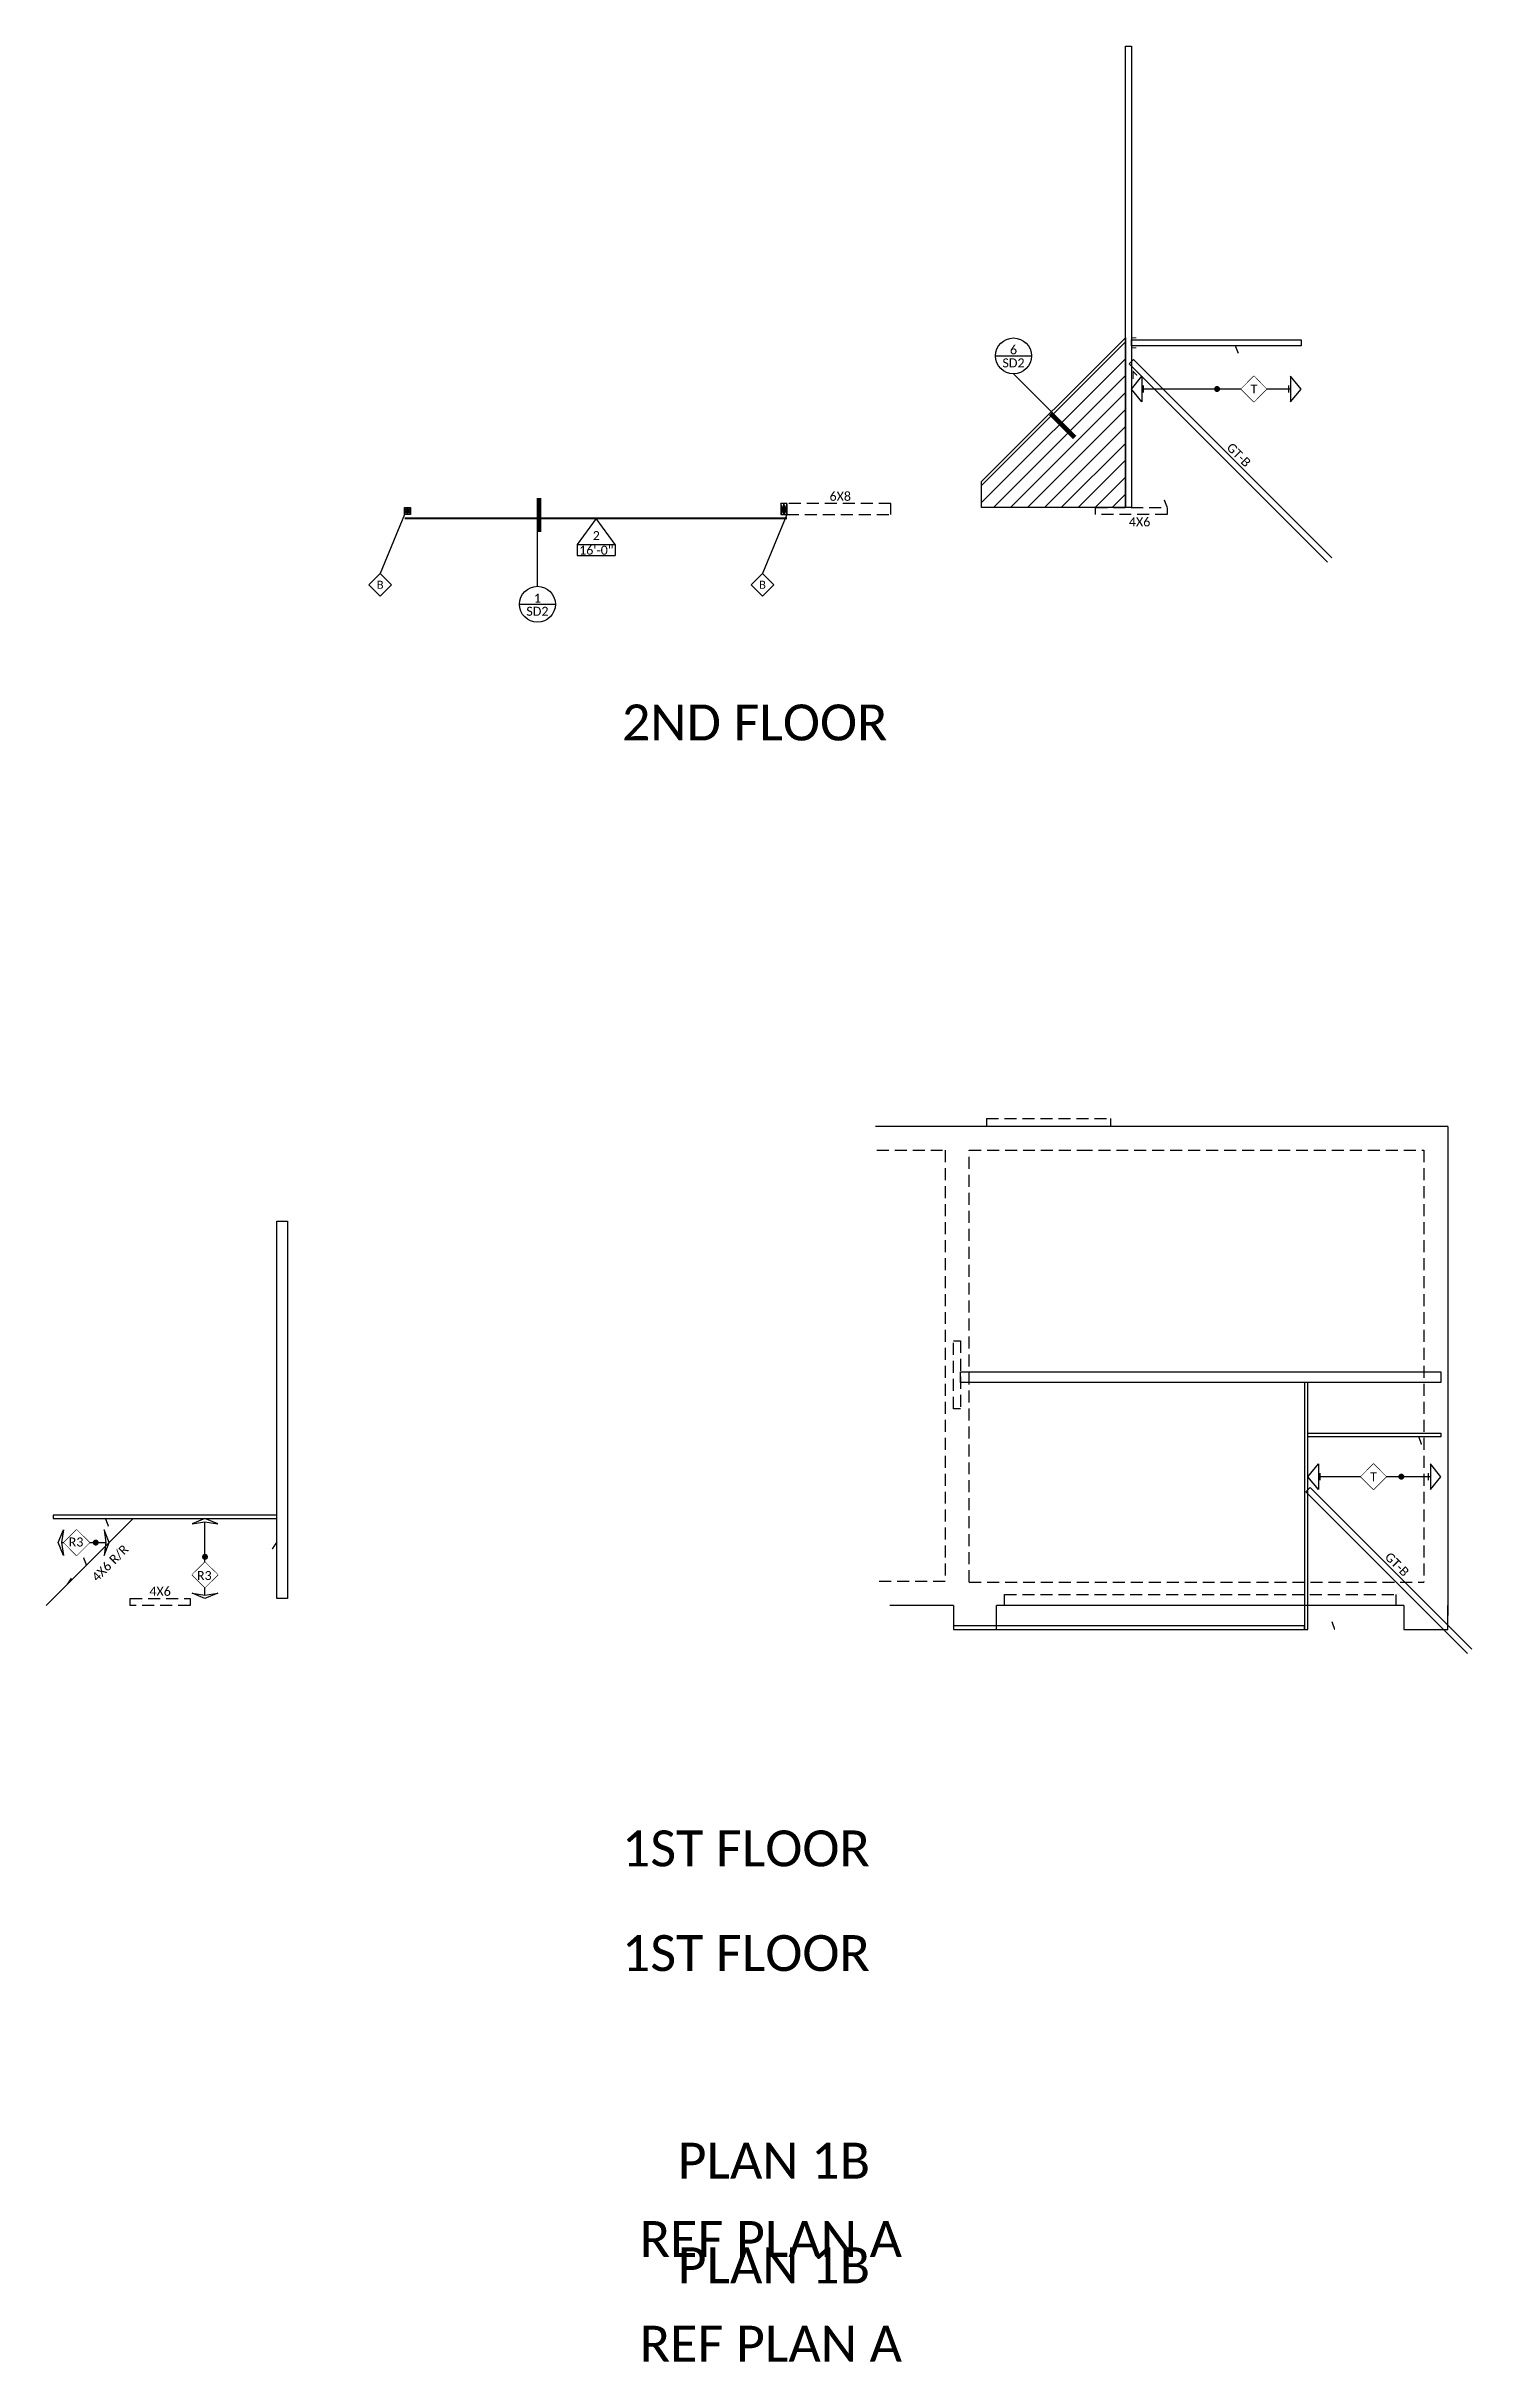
# Model space of a CAD drawing. Header units: inches. Extents: x -4772 to 8114, y -459 to 2752.
# Drawn here: x 4480 to 5194, y 1531 to 2690 of the extents above; entities that cross this region are included whole.
import ezdxf
from ezdxf.enums import TextEntityAlignment as Align

# ---------------------------------------------------------------- set-up
doc = ezdxf.new("R2010")
doc.units = ezdxf.units.IN
doc.header["$LTSCALE"] = 24
doc.header["$MEASUREMENT"] = 0
doc.set_wipeout_variables(frame=1)
doc.linetypes.add('DASHED', pattern=[0.75, 0.5, -0.25])
doc.linetypes.add('DASHED2', pattern=[0.375, 0.25, -0.125])
for name, color, linetype in [('FNDN_FTNG', 4, 'DASHED2'), ('FNDN_SLAB', 6, 'Continuous'), ('FNDN_TEXT', 2, 'Continuous'), ('FRAME_BEAM', 5, 'Continuous'), ('FRAME_CALIF', 8, 'Continuous'), ('FRAME_DROP', 5, 'DASHED'), ('FRAME_HDR', 70, 'Continuous'), ('FRAME_POST', 4, 'Continuous'), ('FRAME_SWALL', 3, 'SWALL'), ('FRAME_SWTXT', 2, 'Continuous'), ('FRAME_TEXT', 2, 'Continuous')]:
    doc.layers.add(name, color=color, linetype=linetype)
doc.styles.add('ARC-TEXT', font='CALIBRI.TTF', dxfattribs={"height": 4.5})
doc.linetypes.add('SWALL', pattern='A,0.25,0.25,["//",ARC-TEXT,S=0.015,R=0,X=0.01,Y=0.01],0.25', length=0.75)

msp = doc.modelspace()

# ---------------------------------------------------------------- texts
at = {"layer": 'FNDN_TEXT', "style": 'ARC-TEXT'}
for s, p in [('1ST FLOOR', (4767.85061, 1726.19086)), ('PLAN 1B', (4795.68307, 1569.76343)), ('REF PLAN A', (4776.76671, 1530.5149))]:
    msp.add_text(s, height=18, dxfattribs=at).set_placement(p)
at = {"layer": 'FRAME_TEXT', "style": 'ARC-TEXT'}
for s, rotation, p in [('GT-B', 315, (5074.32409, 2483.11357)), ('GT-B', 315, (5153.56456, 1927.37309)), ('4X6', 360, (4536.5039, 1912.81243))]:
    msp.add_text(s, height=4.5, rotation=rotation, dxfattribs=at).set_placement(p, align=Align.BOTTOM_CENTER)
for s, p in [(' 6X8', (4876.41733, 2461.31243)), ('4X6', (5027.15367, 2448.49619))]:
    msp.add_text(s, height=4.5, dxfattribs=at).set_placement(p, align=Align.BOTTOM_CENTER)
for s, p in [('2ND FLOOR', (4767.85061, 2342.60796)), ('1ST FLOOR', (4767.85061, 1778.62925)), ('PLAN 1B', (4795.68307, 1622.20181)), ('REF PLAN A', (4776.76671, 1582.95328))]:
    msp.add_text(s, height=18, dxfattribs=at).set_placement(p)

# ---------------------------------------------------------------- blocks, each defined once
blk = doc.blocks.new('*U218')
at = {"color": 1}
blk.add_lwpolyline([(2.3, 3.4, 0.687, 0.687, 0), (0, 0, 0, 0, 0), (105.2, 21.4, 0.687, 0.687, 0), (102.9, 18, 0.687, 0.687, 0)], format="xyseb", dxfattribs=at)
blk = doc.blocks.new('*U135')
at = {"color": 1}
blk.add_lwpolyline([(-1.4, 3.9, 0.688, 0.688, 0), (0, 0, 0, 0, 0), (42.1, 96.5, 0.688, 0.688, 0), (43.5, 92.6, 0.688, 0.688, 0)], format="xyseb", dxfattribs=at)
blk = doc.blocks.new('*U136')
for p, q in [((6.1, -1.7), (6.1, 1.7)), ((60.4, -1.7), (60.4, 1.7)), ((61.3, 0), (5.2, 0))]:
    blk.add_line(p, q)
for points in [[(5.2, -6.4), (0, 0), (5.2, 6.4)], [(26.4, 0), (32.8, -6.4), (39.2, 0), (32.8, 6.4)], [(61.3, -6.4), (66.5, 0), (61.3, 6.4)]]:
    blk.add_lwpolyline(points, close=True)
at = {"color": 1, "const_width": 1.5}
blk.add_lwpolyline([(47.5, 0, 1), (46, 0, 1)], format="xyb", close=True, dxfattribs=at)
at = {"style": 'ARC-TEXT', "width": 1.00018}
blk.add_attdef('FRM', text='', height=4.5, dxfattribs=at).set_placement((32.8, 0), align=Align.MIDDLE_CENTER)
blk.add_wipeout([(39.2, 0), (32.8, 6.4), (26.4, 0), (32.8, -6.4)])
blk = doc.blocks.new('*U150')
at = {"color": 1}
blk.add_lwpolyline([(-1.5, 3.8, 0.687, 0.687, 0), (0, 0, 0, 0, 0), (34.1, 81, 0.687, 0.687, 0), (35.6, 77.2, 0.687, 0.687, 0)], format="xyseb", dxfattribs=at)
blk = doc.blocks.new('*U151')
for p, q in [((6.1, -1.7), (6.1, 1.7)), ((78.9, -1.7), (78.9, 1.7)), ((79.8, 0), (5.2, 0))]:
    blk.add_line(p, q)
for points in [[(5.2, -6.4), (0, 0), (5.2, 6.4)], [(55, 0), (61.4, -6.4), (67.7, 0), (61.4, 6.4)], [(79.8, -6.4), (85, 0), (79.8, 6.4)]]:
    blk.add_lwpolyline(points, close=True)
at = {"color": 1, "const_width": 1.5}
blk.add_lwpolyline([(43.7, 0, 1), (42.2, 0, 1)], format="xyb", close=True, dxfattribs=at)
at = {"style": 'ARC-TEXT', "width": 1.00018}
blk.add_attdef('FRM', text='', height=4.5, dxfattribs=at).set_placement((61.4, 0), align=Align.MIDDLE_CENTER)
blk.add_wipeout([(67.7, 0), (61.4, 6.4), (55, 0), (61.4, -6.4)])
blk = doc.blocks.new('TEC_DET')
blk.add_line((-9, 0), (9, 0))
blk.add_circle((0, 0), 9)
at = {"style": 'ARC-TEXT'}
for tag, p in [('NUM', (0, 3.1)), ('SHT', (0, -3.5))]:
    blk.add_attdef(tag, text='', height=4.5, dxfattribs=at).set_placement(p, align=Align.MIDDLE_CENTER)
blk = doc.blocks.new('*U145')
blk.add_line((36, 0), (-8.2, 0))
at = {"const_width": 2}
blk.add_lwpolyline([(8.8, 1), (-8.2, 1)], dxfattribs=at)
blk = doc.blocks.new('*U217')
blk.add_line((38.4, 0), (1.6, 0))
for points in [[(2.6, 6.4), (2.6, 6.4), (0, 0), (2.6, -6.4), (2.6, -6.4), (1.6, 0), (2.6, 6.4)], [(21.8, 0), (28.1, -6.4), (34.5, 0), (28.1, 6.4)]]:
    blk.add_lwpolyline(points, close=True)
at = {"style": 'ARC-TEXT', "width": 1.00018}
blk.add_attdef('FRM', text='', height=4.5, rotation=180, dxfattribs=at).set_placement((28.5, -0.3), align=Align.MIDDLE_CENTER)
blk.add_wipeout([(34.5, 0), (28.1, 6.4), (21.8, 0), (28.1, -6.4)])
at = {"color": 1, "const_width": 1.5}
blk.add_lwpolyline([(19.9, 0, 1), (18.4, 0, 1)], format="xyb", close=True, dxfattribs=at)
blk.add_lwpolyline([(37.4, 6.4), (37.4, 6.4), (40, 0), (37.4, -6.4), (37.4, -6.4), (38.4, 0), (37.4, 6.4)], close=True)
blk = doc.blocks.new('*U219')
blk.add_line((23.9, 0), (1.6, 0))
for points in [[(2.6, 6.4), (2.6, 6.4), (0, 0), (2.6, -6.4), (2.6, -6.4), (1.6, 0), (2.6, 6.4)], [(9.9, 0), (16.3, -6.4), (22.7, 0), (16.3, 6.4)]]:
    blk.add_lwpolyline(points, close=True)
at = {"style": 'ARC-TEXT', "width": 1.00018}
blk.add_attdef('FRM', text='', height=4.5, rotation=180, dxfattribs=at).set_placement((16.6, -0.3), align=Align.MIDDLE_CENTER)
blk.add_wipeout([(22.7, 0), (16.3, 6.4), (9.9, 0), (16.3, -6.4)])
at = {"color": 1, "const_width": 1.5}
blk.add_lwpolyline([(7.5, 0, 1), (6, 0, 1)], format="xyb", close=True, dxfattribs=at)
blk.add_lwpolyline([(22.9, 6.4), (22.9, 6.4), (25.5, 0), (22.9, -6.4), (22.9, -6.4), (23.9, 0), (22.9, 6.4)], close=True)
blk = doc.blocks.new('*U221')
at = {"color": 1}
blk.add_lwpolyline([(-1.5, 3.8, 0.688, 0.688, 0), (0, 0, 0, 0, 0), (9.5, 23.4, 0.688, 0.688, 0), (11, 19.5, 0.688, 0.688, 0)], format="xyseb", dxfattribs=at)
blk = doc.blocks.new('*U172')
for p, q in [((-1.5, 5.5), (-3, 5.5)), ((-3, 5.5), (-3, 0)), ((-3, 0), (-1.5, 0)), ((0, 5.5), (-1.5, 5.5)), ((-1.5, 0), (-1.5, 5.5)), ((-1.5, 5.5), (-1.5, 0)), ((-1.5, 0), (0, 0)), ((0, 0), (0, 5.5))]:
    blk.add_line(p, q)
at = {"color": 1}
for p, q in [((-1.5, 0), (-3, 5.5)), ((-1.5, 5.5), (-3, 0)), ((0, 0), (-1.5, 5.5)), ((0, 5.5), (-1.5, 0))]:
    blk.add_line(p, q, dxfattribs=at)
blk = doc.blocks.new('*U115')
for p, q in [((13, 9.5), (18.6, 9.5)), ((18.6, -9.5), (18.6, 9.5)), ((13, -9.5), (18.6, -9.5))]:
    blk.add_line(p, q)
at = {"flags": 128}
blk.add_lwpolyline([(13, -9.5), (13, 9.5), (0, 0)], close=True, dxfattribs=at)
at = {"style": 'ARC-TEXT'}
for tag, p in [('NUM', (8.6, 0)), ('LENGTH', (15.9, 0)), ('REF', (21.8, 0))]:
    blk.add_attdef(tag, text='', height=4.5, rotation=90, dxfattribs=at).set_placement(p, align=Align.MIDDLE_CENTER)
blk = doc.blocks.new('TEC_HD_R')
blk.add_lwpolyline([(0, -5.7), (5.7, 0), (0, 5.7), (-5.7, 0), (0, -5.7)])
at = {"style": 'ARC-TEXT'}
blk.add_attdef('HD', text='', height=4, dxfattribs=at).set_placement((0, 0), align=Align.MIDDLE_CENTER)
blk = doc.blocks.new('*U113')
for p, q in [((0, 3.5), (1.5, 3.5)), ((0, 0), (0, 3.5)), ((1.5, 0), (0, 0)), ((1.5, 3.5), (3, 3.5)), ((1.5, 0), (1.5, 3.5)), ((1.5, 3.5), (1.5, 0)), ((3, 0), (1.5, 0)), ((3, 3.5), (3, 0))]:
    blk.add_line(p, q)
at = {"color": 1}
for p, q in [((0, 0), (1.5, 3.5)), ((0, 3.5), (1.5, 0)), ((1.5, 0), (3, 3.5)), ((1.5, 3.5), (3, 0))]:
    blk.add_line(p, q, dxfattribs=at)

# ---------------------------------------------------------------- hatches: boundary and pattern name
at = {"layer": 'FRAME_CALIF'}
h = msp.add_hatch(dxfattribs=at)
h.set_pattern_fill('ANSI31', color=256, scale=48, style=2)
h.paths.add_polyline_path([(5020.02296, 2459.31243), (4948.0039, 2459.31243), (4948.0039, 2472.31243), (5020.02296, 2544.33149)])

# ---------------------------------------------------------------- linework, layer by layer
at = {"layer": 'FNDN_FTNG'}
for p, q in [((4950.5039, 2153.31243), (5012.5039, 2153.31243)), ((4950.5039, 2153.31243), (4950.5039, 2149.31243)), ((5012.5039, 2153.31243), (5012.5039, 2149.31243)), ((4895.49653, 2137.31243), (4929.7539, 2137.31243)), ((4929.7539, 2137.31243), (4929.7539, 1921.31243)), ((4941.7539, 2137.31243), (4997.5039, 2137.31243)), ((4941.7539, 1921.00795), (4941.7539, 2137.31243)), ((4997.5039, 2137.31243), (5169.5039, 2137.31243)), ((4929.7539, 1921.31243), (4895.49653, 1921.31243)), ((4941.7539, 1921.00795), (5169.5039, 1921.00795)), ((5181.5039, 1909.31243), (5181.5039, 1904.31243))]:
    msp.add_line(p, q, dxfattribs=at)
at = {"layer": 'FNDN_SLAB'}
for p, q in [((5181.5039, 2149.31243), (4894.83093, 2149.31243)), ((4934.0039, 1909.31243), (4902.0039, 1909.31243)), ((5159.5039, 1909.31243), (4955.5039, 1909.31243))]:
    msp.add_line(p, q, dxfattribs=at)
for points in [[(4934.0039, 1909.31243), (4934.0039, 1897.31243), (4955.5039, 1897.31243), (4955.5039, 1909.31243)], [(5159.5039, 1909.31243), (5159.5039, 1897.31243), (5181.5039, 1897.31243), (5181.5039, 1909.31243)]]:
    msp.add_lwpolyline(points, dxfattribs=at)
at = {"layer": 'FRAME_BEAM'}
for points in [[(4595.0039, 1912.81243), (4595.0039, 2101.81243), (4600.2539, 2101.81243), (4600.2539, 1912.81243), (4595.0039, 1912.81243)], [(4937.5039, 2026.31243), (5178.0039, 2026.31243), (5178.0039, 2021.06243), (4937.5039, 2021.06243), (4937.5039, 2026.31243)]]:
    msp.add_lwpolyline(points, dxfattribs=at)
at = {"layer": 'FRAME_CALIF'}
msp.add_lwpolyline([(5020.02296, 2459.31243), (4948.0039, 2459.31243), (4948.0039, 2472.31243), (5020.02296, 2544.33149), (5020.02296, 2459.31243)], close=True, dxfattribs=at)
at = {"layer": 'FRAME_DROP', "linetype": 'DASHED2'}
for points in [[(4937.5039, 2041.81243), (4937.5039, 2007.81243), (4934.0039, 2007.81243), (4934.0039, 2041.81243), (4937.5039, 2041.81243)], [(4959.5039, 1914.81243), (5155.5039, 1914.81243), (5155.5039, 1909.31243), (4959.5039, 1909.31243), (4959.5039, 1914.81243)]]:
    msp.add_lwpolyline(points, dxfattribs=at)
at = {"layer": 'FRAME_HDR'}
for points in [[(5023.02296, 2690.31243), (5023.02296, 2459.31243), (5020.02296, 2459.31243), (5020.02296, 2690.31243), (5023.02296, 2690.31243)], [(5108.0039, 2540.31243), (5023.02296, 2540.31243), (5023.02296, 2543.31243), (5108.0039, 2543.31243), (5108.0039, 2540.31243)], [(5121.3127, 2431.88232), (5021.9623, 2531.23272), (5024.08362, 2533.35404)], [(5024.08362, 2533.35404), (5123.43402, 2434.00364)], [(5178.0039, 1993.81243), (5111.5039, 1993.81243), (5111.5039, 1995.56243), (5178.0039, 1995.56243), (5178.0039, 1993.81243)], [(5191.38258, 1885.31243), (5110.44324, 1966.25177), (5112.56456, 1968.37309)], [(5112.56456, 1968.37309), (5193.5039, 1887.43375)], [(4483.0039, 1952.81243), (4595.0039, 1952.81243), (4595.0039, 1954.56243), (4483.0039, 1954.56243), (4483.0039, 1952.81243)], [(4934.0039, 1897.31243), (5109.7539, 1897.31243), (5109.7539, 1899.06243), (4934.0039, 1899.06243), (4934.0039, 1897.31243)]]:
    msp.add_lwpolyline(points, dxfattribs=at)
at = {"layer": 'FRAME_HDR', "linetype": 'DASHED2'}
for points in [[(4850.5039, 2455.81243), (4902.50391, 2455.81243), (4902.50391, 2461.31243), (4850.5039, 2461.31243), (4850.5039, 2455.81243)], [(5005.0039, 2459.31243), (5041.0039, 2459.31243), (5041.0039, 2455.81243), (5005.0039, 2455.81243), (5005.0039, 2459.31243)], [(4521.5039, 1912.81243), (4551.5039, 1912.81243), (4551.5039, 1909.31243), (4521.5039, 1909.31243), (4521.5039, 1912.81243)]]:
    msp.add_lwpolyline(points, dxfattribs=at)
at = {"layer": 'FRAME_SWALL', "linetype": 'DASHED2', "const_width": 1}
msp.add_lwpolyline([(4659.0039, 2453.81243), (4850.5039, 2453.81243)], dxfattribs=at)
at = {"layer": 'FRAME_TEXT'}
for p, q in [((4659.0039, 2455.81243), (4646.75803, 2426.24829)), ((4850.5039, 2455.81243), (4838.25803, 2426.24829))]:
    msp.add_line(p, q, dxfattribs=at)
at = {"layer": 'FRAME_TEXT', "const_width": 0.5}
for points in [[(5025.52296, 2544.31243), (5023.02296, 2544.31243), (5023.02296, 2539.31243), (5025.52296, 2539.31243)], [(5023.92259, 2523.61), (5023.92259, 2527.41248), (5025.87763, 2525.45744)]]:
    msp.add_lwpolyline(points, dxfattribs=at)

# ---------------------------------------------------------------- block references
at = {"layer": 'FRAME_POST'}
for name, p in [('*U113', (4659.0039, 2455.81243)), ('*U172', (4850.5039, 2455.81243))]:
    msp.add_blockref(name, p, dxfattribs=at)
at = {"layer": 'FRAME_SWTXT', "rotation": 270}
msp.add_blockref('*U115', (4755.0039, 2453.81243), dxfattribs=at).add_auto_attribs({'NUM': '2', 'LENGTH': '16\'-0"'})
at = {"layer": 'FRAME_TEXT'}
for name, p, values in [('TEC_DET', (4963.99063, 2535.21527), {'NUM': '6', 'SHT': 'SD2'}), ('TEC_HD_R', (4646.75803, 2420.59143), {'HD': 'B'}), ('TEC_HD_R', (4838.25803, 2420.59143), {'HD': 'B'}), ('TEC_DET', (4725.50009, 2410.81243), {'NUM': '1', 'SHT': 'SD2'})]:
    msp.add_blockref(name, p, dxfattribs=at).add_auto_attribs(values)
for name, p in [('*U150', (5041.0039, 2459.31243)), ('*U135', (5124.89542, 1897.31243)), ('*U218', (4489.78226, 1919.59079))]:
    msp.add_blockref(name, p, dxfattribs=at)
for p, rotation in [((4989.44647, 2500.75943), 134.9999999999992), ((4725.50009, 2455.81243), 270)]:
    msp.add_blockref('*U145', p, dxfattribs=dict(at, rotation=rotation))

msp.set_redraw_order([(e.dxf.handle, doc.entitydb.next_handle()) for e in msp.query("TEXT MTEXT ATTDEF DIMENSION ARC_DIMENSION")])  # texts and dimensions are drawn at this point

# ---------------------------------------------------------------- next in the draw order: block references
at = {"layer": 'FRAME_TEXT'}
for name, p in [('*U151', (5023.02296, 2518.65455)), ('*U136', (5111.5039, 1973.822))]:
    msp.add_blockref(name, p, dxfattribs=at).add_auto_attribs({'FRM': 'T'})
ref = msp.add_blockref('*U217', (4558.99569, 1952.81243), dxfattribs=dict(at, rotation=269.9999999963484))
ref.add_attrib('FRM', 'R3', dxfattribs={"layer": '0', "height": 4.5, "style": 'ARC-TEXT', "width": 1.00018}).set_placement((4558.64777, 1924.31726), align=Align.MIDDLE_CENTER)
at = {"layer": 'FRAME_TEXT', "rotation": 179.9999999963484}
msp.add_blockref('*U219', (4511.0039, 1940.81243), dxfattribs=at).add_auto_attribs({'FRM': 'R3'})

# ---------------------------------------------------------------- next in the draw order: linework, layer by layer
at = {"layer": 'FNDN_FTNG'}
msp.add_line((5169.5039, 2137.31243), (5169.5039, 1921.00795), dxfattribs=at)
at = {"layer": 'FNDN_SLAB'}
msp.add_line((5181.5039, 2149.31243), (5181.5039, 1909.31243), dxfattribs=at)
at = {"layer": 'FRAME_HDR'}
msp.add_line((4479.5039, 1909.31243), (4523.0039, 1952.81243), dxfattribs=at)
msp.add_lwpolyline([(5111.5039, 1897.31243), (5111.5039, 2021.06243), (5109.7539, 2021.06243), (5109.7539, 1897.31243), (5111.5039, 1897.31243)], dxfattribs=at)

# ---------------------------------------------------------------- next in the draw order: block references
at = {"layer": 'FRAME_TEXT'}
msp.add_blockref('*U221', (4499.64876, 1929.45729), dxfattribs=at)

# ---------------------------------------------------------------- next in the draw order: texts
at = {"layer": 'FRAME_TEXT', "style": 'ARC-TEXT'}
msp.add_text('4X6 R/R', height=4.5, rotation=45, dxfattribs=at).set_placement((4513.96726, 1928.04017), align=Align.BOTTOM_CENTER)

doc.saveas('drawing.dxf')
